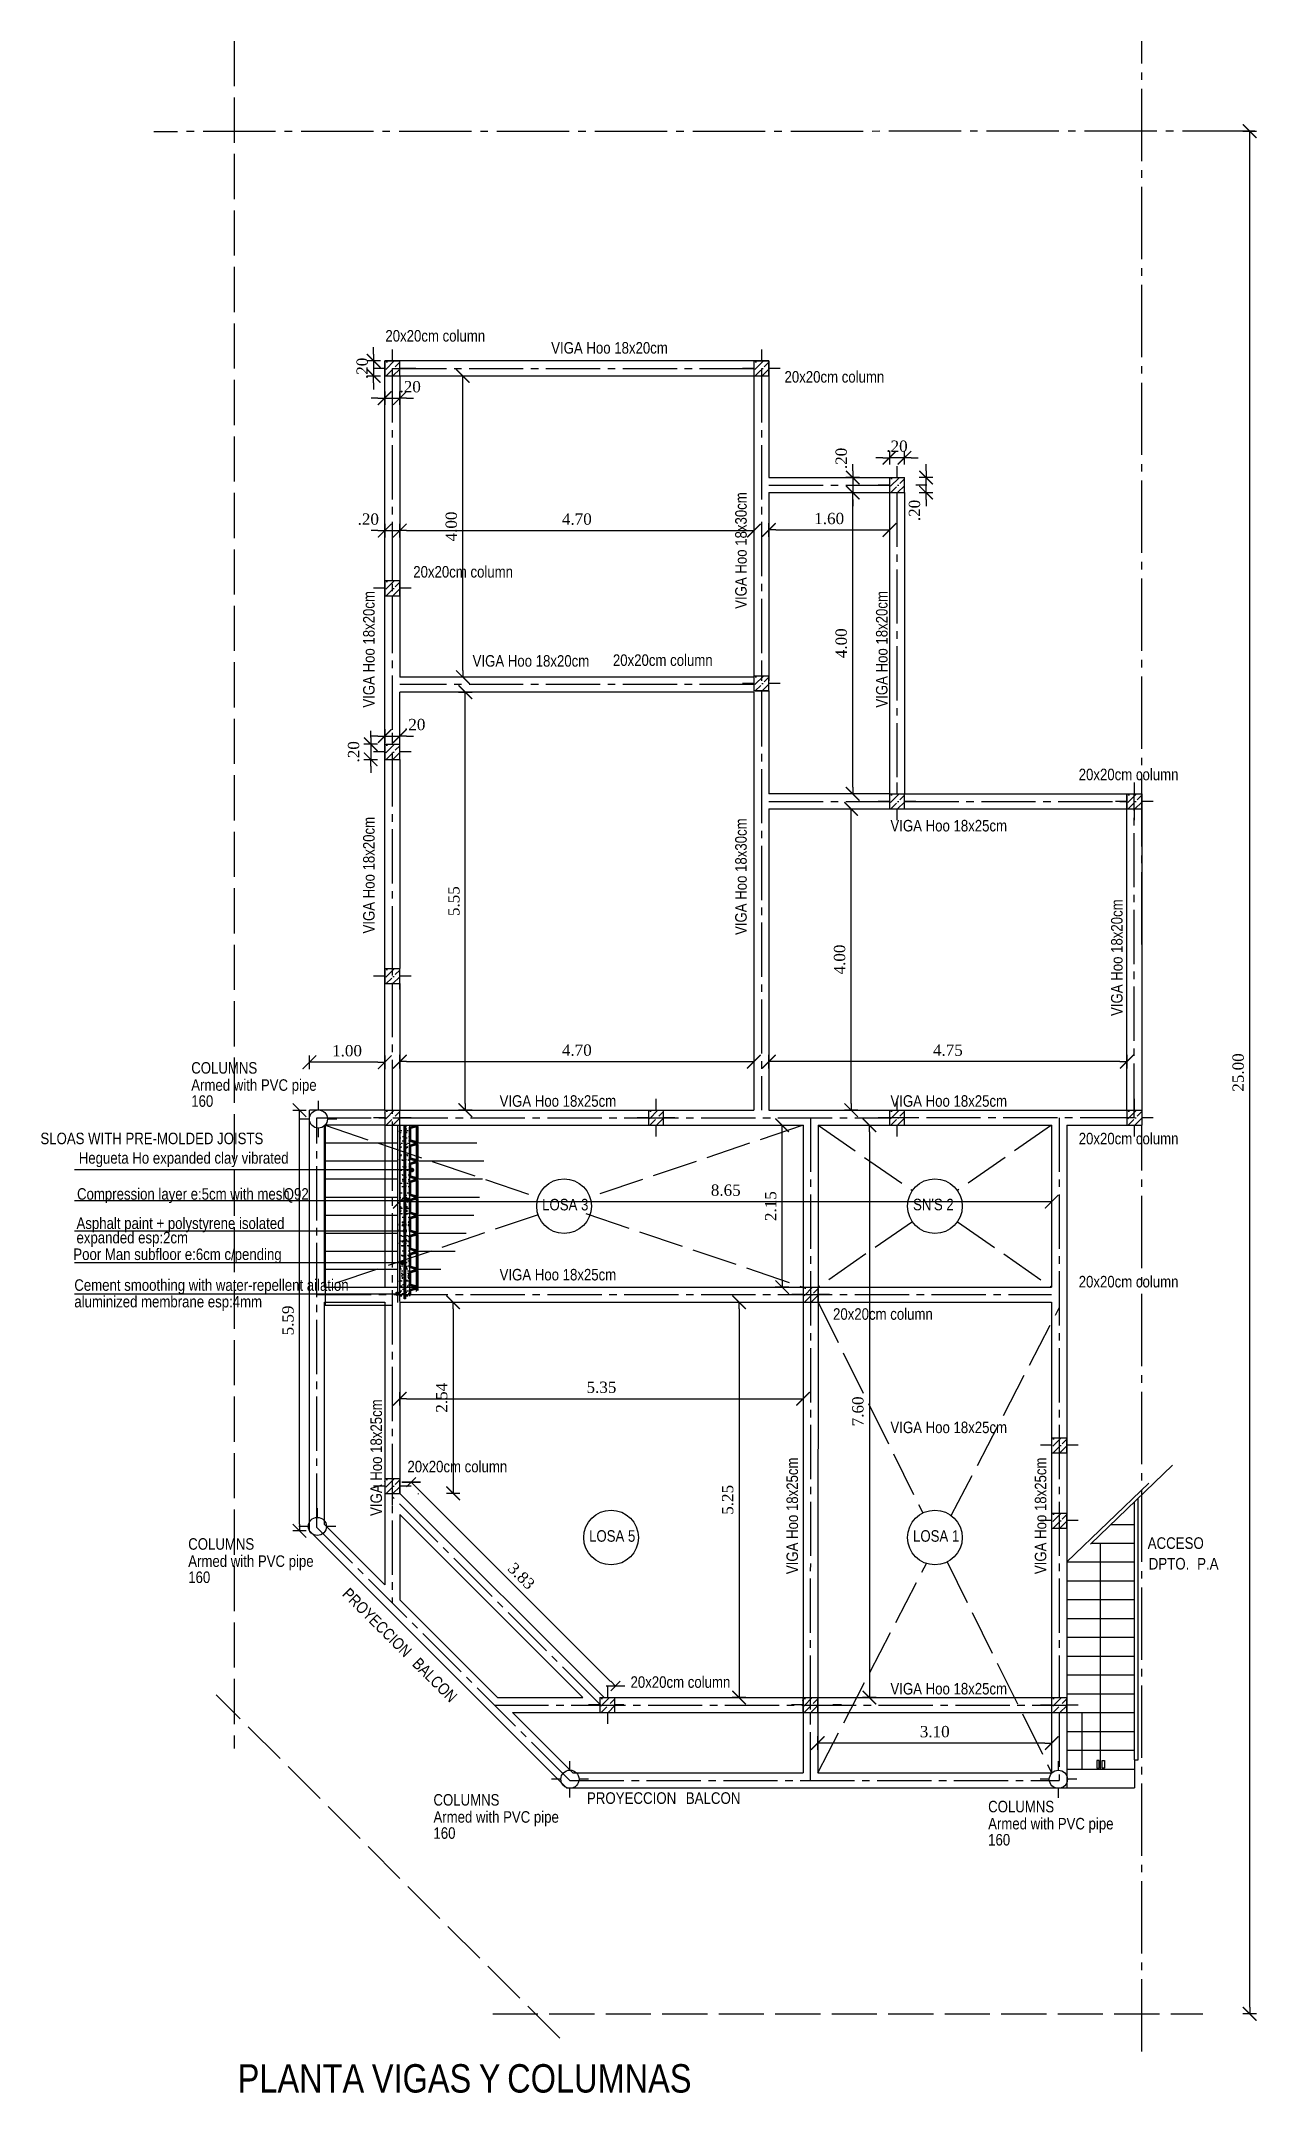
# Model space of a CAD drawing. Header units: millimetres. Extents: x 221 to 543, y -43 to 148.
# Drawn here: x 350.48 to 366.62, y 16.66 to 43.9 of the extents above; entities that cross this region are included whole.
import ezdxf
from ezdxf.enums import TextEntityAlignment as Align

# ---------------------------------------------------------------- set-up
doc = ezdxf.new("R2010")
doc.units = ezdxf.units.MM
doc.linetypes.add('ACAD_ISO02W100', pattern=[15, 12, -3])
doc.linetypes.add('ACAD_ISO04W100', pattern=[30, 24, -3, 0, -3])
for name, color, linetype in [('10-COTA-PARC-Esc-75', 4, 'Continuous'), ('10-SOLADOS', 15, 'Continuous'), ('HATCH', 8, 'Continuous'), ('VIGUETAS PREMOLDEADAS', 30, 'Continuous')]:
    doc.layers.add(name, color=color, linetype=linetype)
doc.styles.add('COTAS', font='ROMANS', dxfattribs={"width": 0.7})
doc.styles.add('gardel', font='ARIALN.TTF')
doc.styles.add('NARROW', font='ARIALN.TTF')
doc.styles.add('PROV', font='times.ttf')
doc.dimstyles.new('COTA-S-S-2-50', dxfattribs={"dimscale": 1.5, "dimtxt": 0.1, "dimasz": 0.06, "dimexe": 0, "dimexo": 0, "dimgap": 0.08, "dimtad": 1, "dimzin": 4, "dimdsep": 46, "dimtxsty": 'COTAS', "dimblk1": 'M2_COTA', "dimblk2": 'M2_COTA', "dimsah": 1, "dimcen": 0.1, "dimse1": 1, "dimse2": 1, "dimclrd": 2, "dimclre": 256, "dimclrt": 6, "dimadec": 0, "dimazin": 0, "dimtfac": 1, "dimtix": 1, "dimtmove": 2, "dimatfit": 3, "dimldrblk": 'M2_COTA', "dimfxl": 1, "dimtolj": 1, "dimtzin": 4, "dimarcsym": 0})

msp = doc.modelspace()

# ---------------------------------------------------------------- texts
at = {"color": 0, "style": 'NARROW'}
for s, height, p in [('20x20cm column', 0.15289, (355.053, 39.913)), ('VIGA Hoo 18x20cm', 0.15289, (357.254, 39.753)), ('20x20cm column', 0.15289, (360.351, 39.368)), ('20x20cm column', 0.15289, (355.423, 36.779)), ('VIGA Hoo 18x20cm', 0.15289, (356.211, 35.596)), ('20x20cm column', 0.15289, (358.073, 35.606)), ('20x20cm column', 0.15289, (364.256, 34.088)), ('VIGA Hoo 18x25cm', 0.15289, (361.757, 33.408)), ('COLUMNS', 0.1529, (352.476, 30.192)), ('Armed with PVC pipe', 0.15289, (352.476, 29.964)), ('160', 0.1529, (352.476, 29.751)), ('VIGA Hoo 18x25cm', 0.15289, (356.569, 29.752)), ('VIGA Hoo 18x25cm', 0.15289, (361.757, 29.752)), ('SLOAS WITH PRE-MOLDED JOISTS', 0.15289, (350.474, 29.255)), ('Hegueta Ho expanded clay vibrated', 0.15289, (350.983, 28.996)), ('20x20cm column', 0.15289, (364.256, 29.253)), ('Compression layer e:5cm with mesh', 0.15289, (350.96, 28.518)), ('Q92', 0.1529, (353.704, 28.518)), ('LOSA 3', 0.1529, (357.134, 28.376)), ("SN'S 2", 0.1529, (362.057, 28.377)), ('Asphalt paint + polystyrene isolated', 0.15289, (350.953, 28.129)), ('expanded esp:2cm', 0.15289, (350.953, 27.938)), ('Poor Man subfloor e:6cm c/pending', 0.15289, (350.911, 27.717)), ('VIGA Hoo 18x25cm', 0.15289, (356.569, 27.446)), ('aluminized membrane esp:4mm', 0.15289, (350.924, 27.088)), ('Cement smoothing with water-repellent ailation', 0.15289, (350.924, 27.308)), ('20x20cm column', 0.15289, (364.256, 27.353)), ('20x20cm column', 0.15289, (360.995, 26.923)), ('VIGA Hoo 18x25cm', 0.15289, (361.757, 25.418)), ('20x20cm column', 0.15289, (355.346, 24.898)), ('COLUMNS', 0.1529, (352.436, 23.87)), ('LOSA 5', 0.1529, (357.757, 23.976)), ('LOSA 1', 0.1529, (362.057, 23.976)), ('Armed with PVC pipe', 0.15289, (352.436, 23.642)), ('160', 0.1529, (352.436, 23.428)), ('20x20cm column', 0.15289, (358.307, 22.036)), ('VIGA Hoo 18x25cm', 0.15289, (361.757, 21.948)), ('COLUMNS', 0.1529, (355.691, 20.472)), ('COLUMNS', 0.1529, (363.054, 20.383)), ('Armed with PVC pipe', 0.15289, (355.691, 20.245)), ('160', 0.1529, (355.691, 20.031)), ('Armed with PVC pipe', 0.15289, (363.054, 20.156)), ('160', 0.1529, (363.054, 19.942))]:
    msp.add_text(s, height=height, dxfattribs=at).set_placement(p)
for s, p in [('VIGA Hoo 18x30cm', (359.849, 36.364)), ('VIGA Hoo 18x20cm', (354.91, 35.052)), ('VIGA Hoo 18x20cm', (361.718, 35.052)), ('VIGA Hoo 18x20cm', (354.91, 32.053)), ('VIGA Hoo 18x30cm', (359.849, 32.033)), ('VIGA Hoo 18x20cm', (364.838, 30.958)), ('VIGA Hoo 18x25cm', (355.008, 24.319)), ('VIGA Hoo 18x25cm', (360.53, 23.546)), ('VIGA Hoo 18x25cm', (363.826, 23.546))]:
    msp.add_text(s, height=0.15289, rotation=90, dxfattribs=at).set_placement(p)
at = {"layer": '10-SOLADOS', "color": 7, "ltscale": 0.1, "style": 'gardel'}
for tag, height, p in [('ACCESO', 0.154, (365.544, 23.958)), ('DPTO.', 0.154, (365.455, 23.684)), ('P.A', 0.154, (365.97, 23.684)), ('PROYECCION', 0.154, (358.321, 20.572)), ('BALCON', 0.154, (359.403, 20.572)), ('PLANTA', 0.377, (353.932, 16.85)), ('VIGAS', 0.377, (355.533, 16.85)), ('Y', 0.377, (356.437, 16.85)), ('COLUMNAS', 0.377, (357.893, 16.85))]:
    msp.add_attdef(tag, text='', height=height, dxfattribs=at).set_placement(p, align=Align.MIDDLE)
for tag, p in [('PROYECCION', (354.943, 22.904)), ('BALCON', (355.71, 22.14))]:
    msp.add_attdef(tag, text='', height=0.154, rotation=315.0783, dxfattribs=at).set_placement(p, align=Align.MIDDLE)

# ---------------------------------------------------------------- blocks, each defined once
blk = doc.blocks.new('M2_COTA')
for p, q in [((-1, 0), (0, 0)), ((0, 1), (0, -1))]:
    blk.add_line(p, q)
at = {"const_width": 0.2}
blk.add_lwpolyline([(-1, -1), (1, 1)], dxfattribs=at)
blk = doc.blocks.new('*D113')
at = {"color": 252, "lineweight": -2, "ltscale": 0.05, "transparency": 16777216}
blk.add_line((366.526, 17.797), (366.526, 42.617), dxfattribs=at)
at = {"layer": 'Defpoints', "color": 0, "ltscale": 0.05, "transparency": 16777216}
for p in [(366.526, 42.707), (366.594, 42.707), (365.902, 17.707)]:
    blk.add_point(p, dxfattribs=at)
at = {"color": 252, "lineweight": -2, "ltscale": 0.05, "transparency": 16777216, "xscale": 0.09, "yscale": 0.09, "zscale": 0.09}
for p, rotation in [((366.526, 42.707), 90), ((366.526, 17.707), 270)]:
    blk.add_blockref('M2_COTA', p, dxfattribs=dict(at, rotation=rotation))
at = {"color": 0, "ltscale": 0.05, "transparency": 16777216, "insert": (366.374, 30.207), "char_height": 0.15, "attachment_point": 5, "rotation": 90, "style": 'PROV'}
blk.add_mtext('\\A1;25.00', dxfattribs=at)
blk = doc.blocks.new('*D114')
at = {"color": 252, "lineweight": -2, "ltscale": 0.05, "transparency": 16777216}
blk.add_line((355.334, 28.492), (363.807, 28.492), dxfattribs=at)
at = {"layer": 'Defpoints', "color": 0, "ltscale": 0.05, "transparency": 16777216}
for p in [(355.244, 29.507), (363.897, 29.507), (363.897, 28.492)]:
    blk.add_point(p, dxfattribs=at)
at = {"color": 252, "lineweight": -2, "ltscale": 0.05, "transparency": 16777216, "xscale": 0.09, "yscale": 0.09, "zscale": 0.09, "rotation": 180}
blk.add_blockref('M2_COTA', (355.244, 28.492), dxfattribs=at)
at = {"color": 252, "lineweight": -2, "ltscale": 0.05, "transparency": 16777216, "xscale": 0.09, "yscale": 0.09, "zscale": 0.09}
blk.add_blockref('M2_COTA', (363.897, 28.492), dxfattribs=at)
at = {"color": 0, "ltscale": 0.05, "transparency": 16777216, "insert": (359.571, 28.643), "char_height": 0.15, "attachment_point": 5, "style": 'PROV'}
blk.add_mtext('\\A1;8.65', dxfattribs=at)
blk = doc.blocks.new('*D115')
at = {"color": 252, "lineweight": -2, "ltscale": 0.05, "transparency": 16777216}
blk.add_line((361.478, 29.417), (361.478, 21.997), dxfattribs=at)
at = {"layer": 'Defpoints', "color": 0, "ltscale": 0.05, "transparency": 16777216}
for p in [(363.897, 29.507), (361.478, 21.907), (363.897, 21.907)]:
    blk.add_point(p, dxfattribs=at)
at = {"color": 252, "lineweight": -2, "ltscale": 0.05, "transparency": 16777216, "xscale": 0.09, "yscale": 0.09, "zscale": 0.09}
for p, rotation in [((361.478, 29.507), 90), ((361.478, 21.907), 270)]:
    blk.add_blockref('M2_COTA', p, dxfattribs=dict(at, rotation=rotation))
at = {"color": 0, "ltscale": 0.05, "transparency": 16777216, "insert": (361.326, 25.707), "char_height": 0.15, "attachment_point": 5, "rotation": 90, "style": 'PROV'}
blk.add_mtext('\\A1;7.60', dxfattribs=at)
blk = doc.blocks.new('*D121')
at = {"color": 252, "lineweight": -2, "ltscale": 0.05, "transparency": 16777216}
blk.add_line((356.081, 35.547), (356.081, 39.367), dxfattribs=at)
at = {"layer": 'Defpoints', "color": 0, "ltscale": 0.05, "transparency": 16777216}
for p in [(355.244, 39.457), (356.081, 39.457), (355.244, 35.457)]:
    blk.add_point(p, dxfattribs=at)
at = {"color": 252, "lineweight": -2, "ltscale": 0.05, "transparency": 16777216, "xscale": 0.09, "yscale": 0.09, "zscale": 0.09}
for p, rotation in [((356.081, 39.457), 90), ((356.081, 35.457), 270)]:
    blk.add_blockref('M2_COTA', p, dxfattribs=dict(at, rotation=rotation))
at = {"color": 0, "ltscale": 0.05, "transparency": 16777216, "insert": (355.929, 37.457), "char_height": 0.15, "attachment_point": 5, "rotation": 90, "style": 'PROV'}
blk.add_mtext('\\A1;4.00', dxfattribs=at)
blk = doc.blocks.new('*D122')
at = {"color": 252, "lineweight": -2, "ltscale": 0.05, "transparency": 16777216}
blk.add_line((356.114, 29.797), (356.114, 35.167), dxfattribs=at)
at = {"layer": 'Defpoints', "color": 0, "ltscale": 0.05, "transparency": 16777216}
for p in [(355.244, 35.257), (356.114, 35.257), (355.244, 29.707)]:
    blk.add_point(p, dxfattribs=at)
at = {"color": 252, "lineweight": -2, "ltscale": 0.05, "transparency": 16777216, "xscale": 0.09, "yscale": 0.09, "zscale": 0.09}
for p, rotation in [((356.114, 35.257), 90), ((356.114, 29.707), 270)]:
    blk.add_blockref('M2_COTA', p, dxfattribs=dict(at, rotation=rotation))
at = {"color": 0, "ltscale": 0.05, "transparency": 16777216, "insert": (355.963, 32.482), "char_height": 0.15, "attachment_point": 5, "rotation": 90, "style": 'PROV'}
blk.add_mtext('\\A1;5.55', dxfattribs=at)
blk = doc.blocks.new('*D123')
at = {"color": 252, "lineweight": -2, "ltscale": 0.05, "transparency": 16777216}
for p, q in [((354.858, 34.655), (354.858, 34.745)), ((354.858, 34.565), (354.858, 34.365)), ((354.858, 34.275), (354.858, 34.185))]:
    blk.add_line(p, q, dxfattribs=at)
at = {"layer": 'Defpoints', "color": 0, "ltscale": 0.05, "transparency": 16777216}
for p in [(354.858, 34.365), (355.044, 34.565), (355.044, 34.365)]:
    blk.add_point(p, dxfattribs=at)
at = {"color": 252, "lineweight": -2, "ltscale": 0.05, "transparency": 16777216, "xscale": 0.09, "yscale": 0.09, "zscale": 0.09}
for p, rotation in [((354.858, 34.565), 270), ((354.858, 34.365), 90)]:
    blk.add_blockref('M2_COTA', p, dxfattribs=dict(at, rotation=rotation))
at = {"color": 0, "ltscale": 0.05, "transparency": 16777216, "insert": (354.632, 34.465), "char_height": 0.15, "attachment_point": 5, "rotation": 90, "style": 'PROV'}
blk.add_mtext('\\A1;.20', dxfattribs=at)
blk = doc.blocks.new('*D124')
at = {"color": 252, "lineweight": -2, "ltscale": 0.05, "transparency": 16777216}
for p, q in [((354.954, 34.674), (354.864, 34.674)), ((355.044, 34.674), (355.244, 34.674)), ((355.334, 34.674), (355.424, 34.674))]:
    blk.add_line(p, q, dxfattribs=at)
at = {"layer": 'Defpoints', "color": 0, "ltscale": 0.05, "transparency": 16777216}
for p in [(355.244, 34.674), (355.044, 34.565), (355.244, 34.565)]:
    blk.add_point(p, dxfattribs=at)
at = {"color": 252, "lineweight": -2, "ltscale": 0.05, "transparency": 16777216, "xscale": 0.09, "yscale": 0.09, "zscale": 0.09}
blk.add_blockref('M2_COTA', (355.044, 34.674), dxfattribs=at)
at = {"color": 252, "lineweight": -2, "ltscale": 0.05, "transparency": 16777216, "xscale": 0.09, "yscale": 0.09, "zscale": 0.09, "rotation": 180}
blk.add_blockref('M2_COTA', (355.244, 34.674), dxfattribs=at)
at = {"color": 0, "ltscale": 0.05, "transparency": 16777216, "insert": (355.442, 34.826), "char_height": 0.15, "attachment_point": 5, "style": 'PROV'}
blk.add_mtext('\\A1;.20', dxfattribs=at)
blk = doc.blocks.new('*D125')
at = {"color": 252, "lineweight": -2, "ltscale": 0.05, "transparency": 16777216}
blk.add_line((355.334, 30.351), (359.854, 30.351), dxfattribs=at)
at = {"layer": 'Defpoints', "color": 0, "ltscale": 0.05, "transparency": 16777216}
for p in [(359.944, 30.351), (355.244, 29.707), (359.944, 29.707)]:
    blk.add_point(p, dxfattribs=at)
at = {"color": 252, "lineweight": -2, "ltscale": 0.05, "transparency": 16777216, "xscale": 0.09, "yscale": 0.09, "zscale": 0.09, "rotation": 180}
blk.add_blockref('M2_COTA', (355.244, 30.351), dxfattribs=at)
at = {"color": 252, "lineweight": -2, "ltscale": 0.05, "transparency": 16777216, "xscale": 0.09, "yscale": 0.09, "zscale": 0.09}
blk.add_blockref('M2_COTA', (359.944, 30.351), dxfattribs=at)
at = {"color": 0, "ltscale": 0.05, "transparency": 16777216, "insert": (357.594, 30.502), "char_height": 0.15, "attachment_point": 5, "style": 'PROV'}
blk.add_mtext('\\A1;4.70', dxfattribs=at)
blk = doc.blocks.new('*D126')
at = {"color": 252, "lineweight": -2, "ltscale": 0.05, "transparency": 16777216}
blk.add_line((364.804, 30.351), (360.234, 30.351), dxfattribs=at)
at = {"layer": 'Defpoints', "color": 0, "ltscale": 0.05, "transparency": 16777216}
for p in [(360.144, 30.351), (360.144, 29.707), (364.894, 29.707)]:
    blk.add_point(p, dxfattribs=at)
at = {"color": 252, "lineweight": -2, "ltscale": 0.05, "transparency": 16777216, "xscale": 0.09, "yscale": 0.09, "zscale": 0.09, "rotation": 180}
blk.add_blockref('M2_COTA', (360.144, 30.351), dxfattribs=at)
at = {"color": 252, "lineweight": -2, "ltscale": 0.05, "transparency": 16777216, "xscale": 0.09, "yscale": 0.09, "zscale": 0.09}
blk.add_blockref('M2_COTA', (364.894, 30.351), dxfattribs=at)
at = {"color": 0, "ltscale": 0.05, "transparency": 16777216, "insert": (362.519, 30.502), "char_height": 0.15, "attachment_point": 5, "style": 'PROV'}
blk.add_mtext('\\A1;4.75', dxfattribs=at)
blk = doc.blocks.new('*D127')
at = {"color": 252, "lineweight": -2, "ltscale": 0.05, "transparency": 16777216}
blk.add_line((361.256, 33.997), (361.256, 37.817), dxfattribs=at)
at = {"layer": 'Defpoints', "color": 0, "ltscale": 0.05, "transparency": 16777216}
for p in [(361.256, 37.907), (361.744, 37.907), (361.744, 33.907)]:
    blk.add_point(p, dxfattribs=at)
at = {"color": 252, "lineweight": -2, "ltscale": 0.05, "transparency": 16777216, "xscale": 0.09, "yscale": 0.09, "zscale": 0.09}
for p, rotation in [((361.256, 37.907), 90), ((361.256, 33.907), 270)]:
    blk.add_blockref('M2_COTA', p, dxfattribs=dict(at, rotation=rotation))
at = {"color": 0, "ltscale": 0.05, "transparency": 16777216, "insert": (361.105, 35.907), "char_height": 0.15, "attachment_point": 5, "rotation": 90, "style": 'PROV'}
blk.add_mtext('\\A1;4.00', dxfattribs=at)
blk = doc.blocks.new('*D128')
at = {"color": 252, "lineweight": -2, "ltscale": 0.05, "transparency": 16777216}
blk.add_line((360.234, 37.411), (361.654, 37.411), dxfattribs=at)
at = {"layer": 'Defpoints', "color": 0, "ltscale": 0.05, "transparency": 16777216}
for p in [(360.144, 37.907), (361.744, 37.907), (361.744, 37.411)]:
    blk.add_point(p, dxfattribs=at)
at = {"color": 252, "lineweight": -2, "ltscale": 0.05, "transparency": 16777216, "xscale": 0.09, "yscale": 0.09, "zscale": 0.09, "rotation": 180}
blk.add_blockref('M2_COTA', (360.144, 37.411), dxfattribs=at)
at = {"color": 252, "lineweight": -2, "ltscale": 0.05, "transparency": 16777216, "xscale": 0.09, "yscale": 0.09, "zscale": 0.09}
blk.add_blockref('M2_COTA', (361.744, 37.411), dxfattribs=at)
at = {"color": 0, "ltscale": 0.05, "transparency": 16777216, "insert": (360.944, 37.562), "char_height": 0.15, "attachment_point": 5, "style": 'PROV'}
blk.add_mtext('\\A1;1.60', dxfattribs=at)
blk = doc.blocks.new('*D129')
at = {"color": 252, "lineweight": -2, "ltscale": 0.05, "transparency": 16777216}
blk.add_line((361.235, 29.797), (361.235, 33.617), dxfattribs=at)
at = {"layer": 'Defpoints', "color": 0, "ltscale": 0.05, "transparency": 16777216}
for p in [(360.144, 33.707), (361.235, 33.707), (360.144, 29.707)]:
    blk.add_point(p, dxfattribs=at)
at = {"color": 252, "lineweight": -2, "ltscale": 0.05, "transparency": 16777216, "xscale": 0.09, "yscale": 0.09, "zscale": 0.09}
for p, rotation in [((361.235, 33.707), 90), ((361.235, 29.707), 270)]:
    blk.add_blockref('M2_COTA', p, dxfattribs=dict(at, rotation=rotation))
at = {"color": 0, "ltscale": 0.05, "transparency": 16777216, "insert": (361.083, 31.707), "char_height": 0.15, "attachment_point": 5, "rotation": 90, "style": 'PROV'}
blk.add_mtext('\\A1;4.00', dxfattribs=at)
blk = doc.blocks.new('*D130')
at = {"color": 252, "lineweight": -2, "ltscale": 0.05, "transparency": 16777216}
for p, q in [((361.256, 38.197), (361.256, 38.287)), ((361.256, 38.107), (361.256, 37.907)), ((361.256, 37.817), (361.256, 37.727))]:
    blk.add_line(p, q, dxfattribs=at)
at = {"layer": 'Defpoints', "color": 0, "ltscale": 0.05, "transparency": 16777216}
for p in [(361.256, 37.907), (361.744, 38.107), (361.744, 37.907)]:
    blk.add_point(p, dxfattribs=at)
at = {"color": 252, "lineweight": -2, "ltscale": 0.05, "transparency": 16777216, "xscale": 0.09, "yscale": 0.09, "zscale": 0.09}
for p, rotation in [((361.256, 38.107), 270), ((361.256, 37.907), 90)]:
    blk.add_blockref('M2_COTA', p, dxfattribs=dict(at, rotation=rotation))
at = {"color": 0, "ltscale": 0.05, "transparency": 16777216, "insert": (361.105, 38.361), "char_height": 0.15, "attachment_point": 5, "rotation": 90, "style": 'PROV'}
blk.add_mtext('\\A1;.20', dxfattribs=at)
blk = doc.blocks.new('*D131')
at = {"color": 252, "lineweight": -2, "ltscale": 0.05, "transparency": 16777216}
for p, q in [((362.229, 38.197), (362.229, 38.287)), ((362.229, 37.907), (362.229, 38.107)), ((362.229, 37.817), (362.229, 37.727))]:
    blk.add_line(p, q, dxfattribs=at)
at = {"layer": 'Defpoints', "color": 0, "ltscale": 0.05, "transparency": 16777216}
for p in [(362.091, 38.107), (362.091, 37.907), (362.229, 38.107)]:
    blk.add_point(p, dxfattribs=at)
at = {"color": 252, "lineweight": -2, "ltscale": 0.05, "transparency": 16777216, "xscale": 0.09, "yscale": 0.09, "zscale": 0.09}
for p, rotation in [((362.229, 38.107), 270), ((362.229, 37.907), 90)]:
    blk.add_blockref('M2_COTA', p, dxfattribs=dict(at, rotation=rotation))
at = {"color": 0, "ltscale": 0.05, "transparency": 16777216, "insert": (362.077, 37.67), "char_height": 0.15, "attachment_point": 5, "rotation": 90, "style": 'PROV'}
blk.add_mtext('\\A1;.20', dxfattribs=at)
blk = doc.blocks.new('*D132')
at = {"color": 252, "lineweight": -2, "ltscale": 0.05, "transparency": 16777216}
for p, q in [((361.654, 38.37), (361.564, 38.37)), ((361.944, 38.37), (361.744, 38.37)), ((362.034, 38.37), (362.124, 38.37))]:
    blk.add_line(p, q, dxfattribs=at)
at = {"layer": 'Defpoints', "color": 0, "ltscale": 0.05, "transparency": 16777216}
for p in [(361.744, 38.37), (361.744, 38.107), (361.944, 38.107)]:
    blk.add_point(p, dxfattribs=at)
at = {"color": 252, "lineweight": -2, "ltscale": 0.05, "transparency": 16777216, "xscale": 0.09, "yscale": 0.09, "zscale": 0.09}
blk.add_blockref('M2_COTA', (361.744, 38.37), dxfattribs=at)
at = {"color": 252, "lineweight": -2, "ltscale": 0.05, "transparency": 16777216, "xscale": 0.09, "yscale": 0.09, "zscale": 0.09, "rotation": 180}
blk.add_blockref('M2_COTA', (361.944, 38.37), dxfattribs=at)
at = {"color": 0, "ltscale": 0.05, "transparency": 16777216, "insert": (361.844, 38.522), "char_height": 0.15, "attachment_point": 5, "style": 'PROV'}
blk.add_mtext('\\A1;.20', dxfattribs=at)
blk = doc.blocks.new('*D133')
at = {"color": 252, "lineweight": -2, "ltscale": 0.05, "transparency": 16777216}
blk.add_line((355.334, 37.403), (359.854, 37.403), dxfattribs=at)
at = {"layer": 'Defpoints', "color": 0, "ltscale": 0.05, "transparency": 16777216}
for p in [(355.244, 39.457), (359.944, 39.457), (359.944, 37.403)]:
    blk.add_point(p, dxfattribs=at)
at = {"color": 252, "lineweight": -2, "ltscale": 0.05, "transparency": 16777216, "xscale": 0.09, "yscale": 0.09, "zscale": 0.09, "rotation": 180}
blk.add_blockref('M2_COTA', (355.244, 37.403), dxfattribs=at)
at = {"color": 252, "lineweight": -2, "ltscale": 0.05, "transparency": 16777216, "xscale": 0.09, "yscale": 0.09, "zscale": 0.09}
blk.add_blockref('M2_COTA', (359.944, 37.403), dxfattribs=at)
at = {"color": 0, "ltscale": 0.05, "transparency": 16777216, "insert": (357.594, 37.554), "char_height": 0.15, "attachment_point": 5, "style": 'PROV'}
blk.add_mtext('\\A1;4.70', dxfattribs=at)
blk = doc.blocks.new('*D134')
at = {"color": 252, "lineweight": -2, "ltscale": 0.05, "transparency": 16777216}
blk.add_line((354.954, 30.343), (354.134, 30.343), dxfattribs=at)
at = {"layer": 'Defpoints', "color": 0, "ltscale": 0.05, "transparency": 16777216}
for p in [(354.044, 30.343), (355.044, 30.05), (354.044, 29.551)]:
    blk.add_point(p, dxfattribs=at)
at = {"color": 252, "lineweight": -2, "ltscale": 0.05, "transparency": 16777216, "xscale": 0.09, "yscale": 0.09, "zscale": 0.09, "rotation": 180}
blk.add_blockref('M2_COTA', (354.044, 30.343), dxfattribs=at)
at = {"color": 252, "lineweight": -2, "ltscale": 0.05, "transparency": 16777216, "xscale": 0.09, "yscale": 0.09, "zscale": 0.09}
blk.add_blockref('M2_COTA', (355.044, 30.343), dxfattribs=at)
at = {"color": 0, "ltscale": 0.05, "transparency": 16777216, "insert": (354.544, 30.495), "char_height": 0.15, "attachment_point": 5, "style": 'PROV'}
blk.add_mtext('\\A1;1.00', dxfattribs=at)
blk = doc.blocks.new('*D135')
at = {"color": 252, "lineweight": -2, "ltscale": 0.05, "transparency": 16777216}
blk.add_line((353.913, 24.211), (353.913, 29.617), dxfattribs=at)
at = {"layer": 'Defpoints', "color": 0, "ltscale": 0.05, "transparency": 16777216}
for p in [(353.913, 29.707), (354.044, 29.707), (354.044, 24.121)]:
    blk.add_point(p, dxfattribs=at)
at = {"color": 252, "lineweight": -2, "ltscale": 0.05, "transparency": 16777216, "xscale": 0.09, "yscale": 0.09, "zscale": 0.09}
for p, rotation in [((353.913, 29.707), 90), ((353.913, 24.121), 270)]:
    blk.add_blockref('M2_COTA', p, dxfattribs=dict(at, rotation=rotation))
at = {"color": 0, "ltscale": 0.05, "transparency": 16777216, "insert": (353.761, 26.914), "char_height": 0.15, "attachment_point": 5, "rotation": 90, "style": 'PROV'}
blk.add_mtext('\\A1;5.59', dxfattribs=at)
blk = doc.blocks.new('*D136')
at = {"color": 252, "lineweight": -2, "ltscale": 0.05, "transparency": 16777216}
blk.add_line((355.952, 27.067), (355.952, 24.708), dxfattribs=at)
at = {"layer": 'Defpoints', "color": 0, "ltscale": 0.05, "transparency": 16777216}
for p in [(355.244, 27.157), (355.244, 24.618), (355.952, 24.618)]:
    blk.add_point(p, dxfattribs=at)
at = {"color": 252, "lineweight": -2, "ltscale": 0.05, "transparency": 16777216, "xscale": 0.09, "yscale": 0.09, "zscale": 0.09}
for p, rotation in [((355.952, 27.157), 90), ((355.952, 24.618), 270)]:
    blk.add_blockref('M2_COTA', p, dxfattribs=dict(at, rotation=rotation))
at = {"color": 0, "ltscale": 0.05, "transparency": 16777216, "insert": (355.801, 25.888), "char_height": 0.15, "attachment_point": 5, "rotation": 90, "style": 'PROV'}
blk.add_mtext('\\A1;2.54', dxfattribs=at)
blk = doc.blocks.new('*D137')
at = {"color": 252, "lineweight": -2, "ltscale": 0.05, "transparency": 16777216}
blk.add_line((359.748, 27.067), (359.748, 21.997), dxfattribs=at)
at = {"layer": 'Defpoints', "color": 0, "ltscale": 0.05, "transparency": 16777216}
for p in [(360.597, 27.157), (359.748, 21.907), (360.592, 21.907)]:
    blk.add_point(p, dxfattribs=at)
at = {"color": 252, "lineweight": -2, "ltscale": 0.05, "transparency": 16777216, "xscale": 0.09, "yscale": 0.09, "zscale": 0.09}
for p, rotation in [((359.748, 27.157), 90), ((359.748, 21.907), 270)]:
    blk.add_blockref('M2_COTA', p, dxfattribs=dict(at, rotation=rotation))
at = {"color": 0, "ltscale": 0.05, "transparency": 16777216, "insert": (359.597, 24.532), "char_height": 0.15, "attachment_point": 5, "rotation": 90, "style": 'PROV'}
blk.add_mtext('\\A1;5.25', dxfattribs=at)
blk = doc.blocks.new('*D138')
at = {"color": 252, "lineweight": -2, "ltscale": 0.05, "transparency": 16777216}
blk.add_line((355.334, 25.874), (360.507, 25.874), dxfattribs=at)
at = {"layer": 'Defpoints', "color": 0, "ltscale": 0.05, "transparency": 16777216}
for p in [(355.244, 27.157), (360.597, 27.157), (360.597, 25.874)]:
    blk.add_point(p, dxfattribs=at)
at = {"color": 252, "lineweight": -2, "ltscale": 0.05, "transparency": 16777216, "xscale": 0.09, "yscale": 0.09, "zscale": 0.09, "rotation": 180}
blk.add_blockref('M2_COTA', (355.244, 25.874), dxfattribs=at)
at = {"color": 252, "lineweight": -2, "ltscale": 0.05, "transparency": 16777216, "xscale": 0.09, "yscale": 0.09, "zscale": 0.09}
blk.add_blockref('M2_COTA', (360.597, 25.874), dxfattribs=at)
at = {"color": 0, "ltscale": 0.05, "transparency": 16777216, "insert": (357.921, 26.026), "char_height": 0.15, "attachment_point": 5, "style": 'PROV'}
blk.add_mtext('\\A1;5.35', dxfattribs=at)
blk = doc.blocks.new('*D139')
at = {"color": 252, "lineweight": -2, "ltscale": 0.05, "transparency": 16777216}
blk.add_line((355.459, 24.703), (358.043, 22.122), dxfattribs=at)
at = {"layer": 'Defpoints', "color": 0, "ltscale": 0.05, "transparency": 16777216}
for p in [(355.244, 24.615), (357.955, 21.907), (358.107, 22.059)]:
    blk.add_point(p, dxfattribs=at)
at = {"color": 252, "lineweight": -2, "ltscale": 0.05, "transparency": 16777216, "xscale": 0.09, "yscale": 0.09, "zscale": 0.09}
for p, rotation in [((355.395, 24.767), 135.0361519399707), ((358.107, 22.059), 315.0361519399707)]:
    blk.add_blockref('M2_COTA', p, dxfattribs=dict(at, rotation=rotation))
at = {"color": 0, "ltscale": 0.05, "transparency": 16777216, "insert": (356.858, 23.52), "char_height": 0.15, "attachment_point": 5, "rotation": 315.0362, "style": 'PROV'}
blk.add_mtext('\\A1;3.83', dxfattribs=at)
blk = doc.blocks.new('*D140')
at = {"color": 252, "lineweight": -2, "ltscale": 0.05, "transparency": 16777216}
blk.add_line((363.807, 21.302), (360.882, 21.302), dxfattribs=at)
at = {"layer": 'Defpoints', "color": 0, "ltscale": 0.05, "transparency": 16777216}
for p in [(360.792, 21.707), (363.897, 21.707), (360.792, 21.302)]:
    blk.add_point(p, dxfattribs=at)
at = {"color": 252, "lineweight": -2, "ltscale": 0.05, "transparency": 16777216, "xscale": 0.09, "yscale": 0.09, "zscale": 0.09, "rotation": 180}
blk.add_blockref('M2_COTA', (360.792, 21.302), dxfattribs=at)
at = {"color": 252, "lineweight": -2, "ltscale": 0.05, "transparency": 16777216, "xscale": 0.09, "yscale": 0.09, "zscale": 0.09}
blk.add_blockref('M2_COTA', (363.897, 21.302), dxfattribs=at)
at = {"color": 0, "ltscale": 0.05, "transparency": 16777216, "insert": (362.345, 21.453), "char_height": 0.15, "attachment_point": 5, "style": 'PROV'}
blk.add_mtext('\\A1;3.10', dxfattribs=at)
blk = doc.blocks.new('*D145')
at = {"color": 252, "lineweight": -2, "ltscale": 0.05, "transparency": 16777216}
for p, q in [((354.954, 37.403), (354.864, 37.403)), ((355.044, 37.403), (355.244, 37.403)), ((355.334, 37.403), (355.424, 37.403))]:
    blk.add_line(p, q, dxfattribs=at)
at = {"layer": 'Defpoints', "color": 0, "ltscale": 0.05, "transparency": 16777216}
for p in [(355.044, 39.457), (355.244, 39.457), (355.244, 37.403)]:
    blk.add_point(p, dxfattribs=at)
at = {"color": 252, "lineweight": -2, "ltscale": 0.05, "transparency": 16777216, "xscale": 0.09, "yscale": 0.09, "zscale": 0.09}
blk.add_blockref('M2_COTA', (355.044, 37.403), dxfattribs=at)
at = {"color": 252, "lineweight": -2, "ltscale": 0.05, "transparency": 16777216, "xscale": 0.09, "yscale": 0.09, "zscale": 0.09, "rotation": 180}
blk.add_blockref('M2_COTA', (355.244, 37.403), dxfattribs=at)
at = {"color": 0, "ltscale": 0.05, "transparency": 16777216, "insert": (354.826, 37.554), "char_height": 0.15, "attachment_point": 5, "style": 'PROV'}
blk.add_mtext('\\A1;.20', dxfattribs=at)
blk = doc.blocks.new('*D146')
at = {"color": 252, "lineweight": -2, "ltscale": 0.05, "transparency": 16777216}
for p, q in [((354.897, 39.747), (354.897, 39.837)), ((354.897, 39.657), (354.897, 39.457)), ((354.897, 39.367), (354.897, 39.277))]:
    blk.add_line(p, q, dxfattribs=at)
at = {"layer": 'Defpoints', "color": 0, "ltscale": 0.05, "transparency": 16777216}
for p in [(355.044, 39.657), (354.897, 39.457), (355.044, 39.457)]:
    blk.add_point(p, dxfattribs=at)
at = {"color": 252, "lineweight": -2, "ltscale": 0.05, "transparency": 16777216, "xscale": 0.09, "yscale": 0.09, "zscale": 0.09}
for p, rotation in [((354.897, 39.657), 270), ((354.897, 39.457), 90)]:
    blk.add_blockref('M2_COTA', p, dxfattribs=dict(at, rotation=rotation))
at = {"color": 0, "ltscale": 0.05, "transparency": 16777216, "insert": (354.746, 39.557), "char_height": 0.15, "attachment_point": 5, "rotation": 90, "style": 'PROV'}
blk.add_mtext('\\A1;.20', dxfattribs=at)
blk = doc.blocks.new('*D147')
at = {"color": 252, "lineweight": -2, "ltscale": 0.05, "transparency": 16777216}
for p, q in [((354.954, 39.161), (354.864, 39.161)), ((355.044, 39.161), (355.244, 39.161)), ((355.334, 39.161), (355.424, 39.161))]:
    blk.add_line(p, q, dxfattribs=at)
at = {"layer": 'Defpoints', "color": 0, "ltscale": 0.05, "transparency": 16777216}
for p in [(355.044, 39.295), (355.244, 39.295), (355.244, 39.161)]:
    blk.add_point(p, dxfattribs=at)
at = {"color": 252, "lineweight": -2, "ltscale": 0.05, "transparency": 16777216, "xscale": 0.09, "yscale": 0.09, "zscale": 0.09}
blk.add_blockref('M2_COTA', (355.044, 39.161), dxfattribs=at)
at = {"color": 252, "lineweight": -2, "ltscale": 0.05, "transparency": 16777216, "xscale": 0.09, "yscale": 0.09, "zscale": 0.09, "rotation": 180}
blk.add_blockref('M2_COTA', (355.244, 39.161), dxfattribs=at)
at = {"color": 0, "ltscale": 0.05, "transparency": 16777216, "insert": (355.382, 39.312), "char_height": 0.15, "attachment_point": 5, "style": 'PROV'}
blk.add_mtext('\\A1;.20', dxfattribs=at)
blk = doc.blocks.new('*D148')
at = {"color": 252, "lineweight": -2, "ltscale": 0.05, "transparency": 16777216}
blk.add_line((360.319, 27.447), (360.319, 29.417), dxfattribs=at)
at = {"layer": 'Defpoints', "color": 0, "ltscale": 0.05, "transparency": 16777216}
for p in [(360.319, 29.507), (360.597, 29.507), (360.597, 27.357)]:
    blk.add_point(p, dxfattribs=at)
at = {"color": 252, "lineweight": -2, "ltscale": 0.05, "transparency": 16777216, "xscale": 0.09, "yscale": 0.09, "zscale": 0.09}
for p, rotation in [((360.319, 29.507), 90), ((360.319, 27.357), 270)]:
    blk.add_blockref('M2_COTA', p, dxfattribs=dict(at, rotation=rotation))
at = {"color": 0, "ltscale": 0.05, "transparency": 16777216, "insert": (360.168, 28.432), "char_height": 0.15, "attachment_point": 5, "rotation": 90, "style": 'PROV'}
blk.add_mtext('\\A1;2.15', dxfattribs=at)

# ---------------------------------------------------------------- dimensions: what is measured, and where the dimension line sits
at = {"ltscale": 0.05}
for base, p1, p2, picture, middle in [((366.526, 42.707), (365.902, 17.707), (366.594, 42.707), '*D113', (366.374, 30.207)), ((354.897, 39.457), (355.044, 39.657), (355.044, 39.457), '*D146', (354.746, 39.557)), ((356.081, 39.457), (355.244, 35.457), (355.244, 39.457), '*D121', (355.929, 37.457)), ((361.256, 37.907), (361.744, 33.907), (361.744, 37.907), '*D127', (361.105, 35.907)), ((356.114, 35.257), (355.244, 29.707), (355.244, 35.257), '*D122', (355.963, 32.482)), ((361.235, 33.707), (360.144, 29.707), (360.144, 33.707), '*D129', (361.083, 31.707)), ((353.913, 29.707), (354.044, 24.121), (354.044, 29.707), '*D135', (353.761, 26.914)), ((360.319, 29.507), (360.597, 27.357), (360.597, 29.507), '*D148', (360.168, 28.432)), ((361.478, 21.907), (363.897, 29.507), (363.897, 21.907), '*D115', (361.326, 25.707)), ((355.952, 24.618), (355.244, 27.157), (355.244, 24.618), '*D136', (355.801, 25.888)), ((359.748, 21.907), (360.597, 27.157), (360.592, 21.907), '*D137', (359.597, 24.532))]:
    dim = msp.add_linear_dim(base=base, p1=p1, p2=p2, angle=90, dimstyle='COTA-S-S-2-50', override={"dimgap": 0.05, "dimpost": '<>', "dimtxsty": 'PROV', "dimclrd": 252, "dimclrt": 0}, dxfattribs=at)
    dim.commit()
    dim.dimension.update_dxf_attribs({"geometry": picture, "text_midpoint": middle})
for base, p1, p2, picture, middle in [((355.244, 37.403), (355.044, 39.457), (355.244, 39.457), '*D145', (354.826, 37.554)), ((355.244, 39.161), (355.044, 39.295), (355.244, 39.295), '*D147', (355.382, 39.312)), ((355.244, 34.674), (355.044, 34.565), (355.244, 34.565), '*D124', (355.442, 34.826))]:
    dim = msp.add_linear_dim(base=base, p1=p1, p2=p2, dimstyle='COTA-S-S-2-50', override={"dimgap": 0.05, "dimpost": '<>', "dimtxsty": 'PROV', "dimclrd": 252, "dimclrt": 0}, dxfattribs=at)
    dim.commit()
    dim.dimension.update_dxf_attribs({"geometry": picture, "text_midpoint": middle, "dimtype": 160})
for base, p1, p2, picture, middle in [((359.944, 37.403), (355.244, 39.457), (359.944, 39.457), '*D133', (357.594, 37.554)), ((361.744, 38.37), (361.944, 38.107), (361.744, 38.107), '*D132', (361.844, 38.522)), ((361.744, 37.411), (360.144, 37.907), (361.744, 37.907), '*D128', (360.944, 37.562)), ((354.044, 30.343), (355.044, 30.05), (354.044, 29.551), '*D134', (354.544, 30.495)), ((359.944, 30.351), (355.244, 29.707), (359.944, 29.707), '*D125', (357.594, 30.502)), ((360.144, 30.351), (364.894, 29.707), (360.144, 29.707), '*D126', (362.519, 30.502)), ((363.897, 28.492), (355.244, 29.507), (363.897, 29.507), '*D114', (359.571, 28.643)), ((360.597, 25.874), (355.244, 27.157), (360.597, 27.157), '*D138', (357.921, 26.026)), ((360.79237, 21.30174), (363.89735, 21.70713), (360.79237, 21.70713), '*D140', (362.34486, 21.45325))]:
    dim = msp.add_linear_dim(base=base, p1=p1, p2=p2, dimstyle='COTA-S-S-2-50', override={"dimgap": 0.05, "dimpost": '<>', "dimtxsty": 'PROV', "dimclrd": 252, "dimclrt": 0}, dxfattribs=at)
    dim.commit()
    dim.dimension.update_dxf_attribs({"geometry": picture, "text_midpoint": middle})
for base, p1, p2, picture, middle in [((361.256, 37.907), (361.744, 38.107), (361.744, 37.907), '*D130', (361.105, 38.361)), ((362.229, 38.107), (362.091, 37.907), (362.091, 38.107), '*D131', (362.077, 37.67)), ((354.858, 34.365), (355.044, 34.565), (355.044, 34.365), '*D123', (354.632, 34.465))]:
    dim = msp.add_linear_dim(base=base, p1=p1, p2=p2, angle=90, dimstyle='COTA-S-S-2-50', override={"dimgap": 0.05, "dimpost": '<>', "dimtxsty": 'PROV', "dimclrd": 252, "dimclrt": 0}, dxfattribs=at)
    dim.commit()
    dim.dimension.update_dxf_attribs({"geometry": picture, "text_midpoint": middle, "dimtype": 160})
dim = msp.add_aligned_dim(p1=(355.244, 24.615), p2=(357.955, 21.907), distance=0.214, dimstyle='COTA-S-S-2-50', override={"dimgap": 0.05, "dimpost": '<>', "dimtxsty": 'PROV', "dimclrd": 252, "dimclrt": 0}, dxfattribs=at)
dim.commit()
dim.dimension.update_dxf_attribs({"geometry": '*D139', "text_midpoint": (356.858, 23.52)})

# ---------------------------------------------------------------- hatches: boundary and pattern name
h = msp.add_hatch()
h.set_pattern_fill('ANSI36', color=252, scale=0.02, style=0)
h.set_pattern_definition([(45, (63.447454, -87.190956), (0.03367596, 0.123478522), [0.15875, -0.03175, 0, -0.03175])])
h.paths.add_polyline_path([(355.244, 39.657), (355.044, 39.657), (355.044, 39.457), (355.244, 39.457)])
h = msp.add_hatch()
h.set_pattern_fill('ANSI36', color=252, scale=0.02, style=0)
h.set_pattern_definition([(45, (68.347454, -87.190956), (0.03367596, 0.123478522), [0.15875, -0.03175, 0, -0.03175])])
h.paths.add_polyline_path([(360.144, 39.657), (359.944, 39.657), (359.944, 39.457), (360.144, 39.457)])
h = msp.add_hatch()
h.set_pattern_fill('ANSI36', color=252, scale=0.02, style=0)
h.set_pattern_definition([(45, (70.147454, -88.740956), (0.03367596, 0.123478522), [0.15875, -0.03175, 0, -0.03175])])
h.paths.add_polyline_path([(361.944, 38.107), (361.744, 38.107), (361.744, 37.907), (361.944, 37.907)])
h = msp.add_hatch()
h.set_pattern_fill('ANSI36', color=252, scale=0.02, style=0)
h.set_pattern_definition([(45, (63.447454, -90.10961), (0.03367596, 0.123478522), [0.15875, -0.03175, 0, -0.03175])])
h.paths.add_polyline_path([(355.244, 36.738), (355.044, 36.738), (355.044, 36.538), (355.244, 36.538)])
h = msp.add_hatch()
h.set_pattern_fill('ANSI36', color=252, scale=0.02, style=0)
h.set_pattern_definition([(45, (68.347454, -91.37473), (0.03367596, 0.123478522), [0.15875, -0.03175, 0, -0.03175])])
h.paths.add_polyline_path([(360.144, 35.473), (359.944, 35.473), (359.944, 35.273), (360.144, 35.273)])
h = msp.add_hatch()
h.set_pattern_fill('ANSI36', color=252, scale=0.02, style=0)
h.set_pattern_definition([(45, (63.447454, -92.28269), (0.03367596, 0.123478522), [0.15875, -0.03175, 0, -0.03175])])
h.paths.add_polyline_path([(355.244, 34.565), (355.044, 34.565), (355.044, 34.365), (355.244, 34.365)])
h = msp.add_hatch()
h.set_pattern_fill('ANSI36', color=252, scale=0.02, style=0)
h.set_pattern_definition([(45, (70.147454, -92.940956), (0.03367596, 0.123478522), [0.15875, -0.03175, 0, -0.03175])])
h.paths.add_polyline_path([(361.944, 33.907), (361.744, 33.907), (361.744, 33.707), (361.944, 33.707)])
h = msp.add_hatch()
h.set_pattern_fill('ANSI36', color=252, scale=0.02, style=0)
h.set_pattern_definition([(45, (73.297454, -92.940956), (0.03367596, 0.123478522), [0.15875, -0.03175, 0, -0.03175])])
h.paths.add_polyline_path([(365.094, 33.907), (364.894, 33.907), (364.894, 33.707), (365.094, 33.707)])
h = msp.add_hatch()
h.set_pattern_fill('ANSI36', color=252, scale=0.02, style=0)
h.set_pattern_definition([(45, (63.447454, -95.26146), (0.03367596, 0.123478522), [0.15875, -0.03175, 0, -0.03175])])
h.paths.add_polyline_path([(355.244, 31.587), (355.044, 31.587), (355.044, 31.387), (355.244, 31.387)])
h = msp.add_hatch()
h.set_pattern_fill('ANSI36', color=252, scale=0.02, style=0)
h.set_pattern_definition([(45, (63.447454, -97.140956), (0.03367596, 0.123478522), [0.15875, -0.03175, 0, -0.03175])])
h.paths.add_polyline_path([(355.244, 29.707), (355.044, 29.707), (355.044, 29.507), (355.244, 29.507)])
h = msp.add_hatch()
h.set_pattern_fill('ANSI36', color=252, scale=0.02, style=0)
h.set_pattern_definition([(45, (66.947454, -97.140956), (0.03367596, 0.123478522), [0.15875, -0.03175, 0, -0.03175])])
h.paths.add_polyline_path([(358.744, 29.707), (358.544, 29.707), (358.544, 29.507), (358.744, 29.507)])
h = msp.add_hatch()
h.set_pattern_fill('ANSI36', color=252, scale=0.02, style=0)
h.set_pattern_definition([(45, (70.147454, -97.140956), (0.03367596, 0.123478522), [0.15875, -0.03175, 0, -0.03175])])
h.paths.add_polyline_path([(361.944, 29.707), (361.744, 29.707), (361.744, 29.507), (361.944, 29.507)])
h = msp.add_hatch()
h.set_pattern_fill('ANSI36', color=252, scale=0.02, style=0)
h.set_pattern_definition([(45, (73.297454, -97.140956), (0.03367596, 0.123478522), [0.15875, -0.03175, 0, -0.03175])])
h.paths.add_polyline_path([(365.094, 29.707), (364.894, 29.707), (364.894, 29.507), (365.094, 29.507)])
h = msp.add_hatch()
h.set_pattern_fill('ANSI36', color=252, scale=0.02, style=0)
h.set_pattern_definition([(45, (69.00086, -99.490956), (0.03367596, 0.123478522), [0.15875, -0.03175, 0, -0.03175])])
h.paths.add_polyline_path([(360.797, 27.357), (360.597, 27.357), (360.597, 27.157), (360.797, 27.157)])
h = msp.add_hatch()
h.set_pattern_fill('ANSI36', color=252, scale=0.02, style=0)
h.set_pattern_definition([(45, (72.30086, -101.490956), (0.03367596, 0.123478522), [0.15875, -0.03175, 0, -0.03175])])
h.paths.add_polyline_path([(364.097, 25.357), (363.897, 25.357), (363.897, 25.157), (364.097, 25.157)])
h = msp.add_hatch()
h.set_pattern_fill('ANSI36', color=252, scale=0.02, style=0)
h.set_pattern_definition([(45, (63.447454, -102.033106), (0.03367596, 0.123478522), [0.15875, -0.03175, 0, -0.03175])])
h.paths.add_polyline_path([(355.244, 24.815), (355.044, 24.815), (355.044, 24.615), (355.244, 24.615)])
h = msp.add_hatch()
h.set_pattern_fill('ANSI36', color=252, scale=0.02, style=0)
h.set_pattern_definition([(45, (72.30086, -102.490956), (0.03367596, 0.123478522), [0.15875, -0.03175, 0, -0.03175])])
h.paths.add_polyline_path([(364.097, 24.357), (363.897, 24.357), (363.897, 24.157), (364.097, 24.157)])
h = msp.add_hatch()
h.set_pattern_fill('ANSI36', color=252, scale=0.02, style=0)
h.set_pattern_definition([(45, (66.30339, -104.93969), (0.03367596, 0.123478522), [0.15875, -0.03175, 0, -0.03175])])
h.paths.add_polyline_path([(358.1, 21.908), (357.9, 21.908), (357.9, 21.708), (358.1, 21.708)])
h = msp.add_hatch()
h.set_pattern_fill('ANSI36', color=252, scale=0.02, style=0)
h.set_pattern_definition([(45, (68.996, -104.93969), (0.03367596, 0.123478522), [0.15875, -0.03175, 0, -0.03175])])
h.paths.add_polyline_path([(360.792, 21.908), (360.592, 21.908), (360.592, 21.708), (360.792, 21.708)])
h = msp.add_hatch()
h.set_pattern_fill('ANSI36', color=252, scale=0.02, style=0)
h.set_pattern_definition([(45, (72.30086, -104.940956), (0.03367596, 0.123478522), [0.15875, -0.03175, 0, -0.03175])])
h.paths.add_polyline_path([(364.097, 21.907), (363.897, 21.907), (363.897, 21.707), (364.097, 21.707)])
at = {"layer": 'VIGUETAS PREMOLDEADAS'}
h = msp.add_hatch(dxfattribs=at)
h.set_pattern_fill('AR-CONC', color=8, scale=0.02, style=0)
h.set_pattern_definition([(50, (-714.54224, -74.30152), (0.143452037, -0.012550427), [0.015, -0.165]), (355, (-714.54224, -74.30152), (-0.027750267, 0.150438427), [0.012, -0.132]), (100.4514, (-714.53029, -74.30257), (0.115701876, 0.137887908), [0.012748038, -0.140228422]), (46.1842, (-714.54224, -74.26152), (0.21344821, -0.033103803), [0.0225, -0.2475]), (96.6356, (-714.52445, -74.26428), (0.18693254, 0.194823574), [0.019122058, -0.2103426]), (351.1842, (-714.54224, -74.26152), (0.18693239, 0.19482372), [0.018, -0.198]), (21, (-714.52224, -74.27152), (0.11938141, -0.080523778), [0.015, -0.165]), (326, (-714.52224, -74.27152), (0.048663066, 0.14503001), [0.012, -0.132]), (71.4514, (-714.51229, -74.27823), (0.168044526, 0.0645061), [0.012748038, -0.140228422]), (37.5, (-714.54224, -74.30152), (0.002431971, 0.0665787708), [0, -0.1304, 0, -0.134, 0, -0.1325]), (7.5, (-714.54224, -74.30152), (0.0526139075, 0.0788823424), [0, -0.0764, 0, -0.1274, 0, -0.0505]), (327.5, (-714.58684, -74.30152), (0.1067644872, -0.0045109743), [0, -0.05, 0, -0.156, 0, -0.207]), (317.5, (-714.60684, -74.30152), (0.116637234, 0.0200209965), [0, -0.065, 0, -0.1036, 0, -0.147])])
h.paths.add_polyline_path([(355.24, 27.958), (355.29, 27.958), (355.29, 29.507), (355.24, 29.507)])
edge = h.paths.add_edge_path()
edge.add_arc((354.098, 29.062), 2.181, 301.5755, 303.1304)
edge.add_line((355.29, 27.235), (355.29, 27.958))
edge.add_line((355.29, 27.958), (355.24, 27.958))
edge.add_line((355.24, 27.958), (355.24, 27.203))
h = msp.add_hatch(dxfattribs=at)
h.set_pattern_fill('STEEL', color=0, scale=0.01, style=0)
h.set_pattern_definition([(45, (-708.08557, -79.705355), (-0.0224506403, 0.0224506403), []), (45, (-708.08557, -79.68948), (-0.0224506403, 0.0224506403), [])])
h.paths.add_polyline_path([(355.302, 29.507), (355.322, 29.507), (355.322, 27.203), (355.302, 27.203)])
h = msp.add_hatch(dxfattribs=at)
h.set_pattern_fill('AR-CONC', color=8, scale=0.02, style=0)
h.set_pattern_definition([(50, (-714.45964, -74.30152), (0.143452037, -0.012550427), [0.015, -0.165]), (355, (-714.45964, -74.30152), (-0.027750267, 0.150438427), [0.012, -0.132]), (100.4514, (-714.44769, -74.30257), (0.115701876, 0.137887908), [0.012748038, -0.140228422]), (46.1842, (-714.45964, -74.26152), (0.21344821, -0.033103803), [0.0225, -0.2475]), (96.6356, (-714.44185, -74.26428), (0.18693254, 0.194823574), [0.019122058, -0.2103426]), (351.1842, (-714.45964, -74.26152), (0.18693239, 0.19482372), [0.018, -0.198]), (21, (-714.43964, -74.27152), (0.11938141, -0.080523778), [0.015, -0.165]), (326, (-714.43964, -74.27152), (0.048663066, 0.14503001), [0.012, -0.132]), (71.4514, (-714.42969, -74.27823), (0.168044526, 0.0645061), [0.012748038, -0.140228422]), (37.5, (-714.45964, -74.30152), (0.002431971, 0.0665787708), [0, -0.1304, 0, -0.134, 0, -0.1325]), (7.5, (-714.45964, -74.30152), (0.0526139075, 0.0788823424), [0, -0.0764, 0, -0.1274, 0, -0.0505]), (327.5, (-714.50424, -74.30152), (0.1067644872, -0.0045109743), [0, -0.05, 0, -0.156, 0, -0.207]), (317.5, (-714.52424, -74.30152), (0.116637234, 0.0200209965), [0, -0.065, 0, -0.1036, 0, -0.147])])
h.paths.add_polyline_path([(355.322, 27.958), (355.372, 27.958), (355.372, 29.507), (355.322, 29.507)])
edge = h.paths.add_edge_path()
edge.add_arc((354.18, 29.062), 2.181, 301.5755, 303.1304)
edge.add_line((355.372, 27.235), (355.372, 27.958))
edge.add_line((355.372, 27.958), (355.322, 27.958))
edge.add_line((355.322, 27.958), (355.322, 27.203))
h = msp.add_hatch(color=0, dxfattribs=at)
h.paths.add_polyline_path([(355.482, 29.492), (355.463, 29.507), (355.372, 29.482), (355.372, 29.292), (355.463, 29.268), (355.482, 29.282)])
h.paths.add_polyline_path([(355.392, 29.467), (355.459, 29.485), (355.462, 29.482), (355.462, 29.292), (355.459, 29.29), (355.392, 29.308)], flags=16)
h = msp.add_hatch(color=0, dxfattribs=at)
h.paths.add_polyline_path([(355.482, 29.253), (355.463, 29.268), (355.372, 29.243), (355.372, 29.053), (355.463, 29.028), (355.482, 29.043)])
h.paths.add_polyline_path([(355.392, 29.228), (355.459, 29.246), (355.462, 29.243), (355.462, 29.053), (355.459, 29.05), (355.392, 29.068)], flags=16)
h = msp.add_hatch(color=0, dxfattribs=at)
h.paths.add_polyline_path([(355.482, 29.013), (355.463, 29.028), (355.372, 29.003), (355.372, 28.813), (355.463, 28.789), (355.482, 28.803)])
h.paths.add_polyline_path([(355.392, 28.988), (355.459, 29.006), (355.462, 29.004), (355.462, 28.813), (355.459, 28.811), (355.392, 28.829)], flags=16)
h = msp.add_hatch(color=0, dxfattribs=at)
h.paths.add_polyline_path([(355.482, 28.774), (355.463, 28.789), (355.372, 28.764), (355.372, 28.574), (355.463, 28.549), (355.482, 28.564)])
h.paths.add_polyline_path([(355.392, 28.749), (355.459, 28.767), (355.462, 28.764), (355.462, 28.574), (355.459, 28.571), (355.392, 28.589)], flags=16)
h = msp.add_hatch(color=0, dxfattribs=at)
h.paths.add_polyline_path([(355.482, 28.534), (355.463, 28.549), (355.372, 28.524), (355.372, 28.334), (355.463, 28.31), (355.482, 28.324)])
h.paths.add_polyline_path([(355.392, 28.509), (355.459, 28.527), (355.462, 28.525), (355.462, 28.334), (355.459, 28.332), (355.392, 28.35)], flags=16)
h = msp.add_hatch(color=0, dxfattribs=at)
h.paths.add_polyline_path([(355.482, 28.295), (355.463, 28.31), (355.372, 28.285), (355.372, 28.095), (355.463, 28.07), (355.482, 28.085)])
h.paths.add_polyline_path([(355.392, 28.27), (355.459, 28.288), (355.462, 28.285), (355.462, 28.095), (355.459, 28.092), (355.392, 28.11)], flags=16)
h = msp.add_hatch(color=0, dxfattribs=at)
h.paths.add_polyline_path([(355.482, 28.056), (355.463, 28.07), (355.372, 28.046), (355.372, 27.856), (355.463, 27.831), (355.482, 27.846)])
h.paths.add_polyline_path([(355.392, 28.03), (355.459, 28.048), (355.462, 28.046), (355.462, 27.855), (355.459, 27.853), (355.392, 27.871)], flags=16)
h = msp.add_hatch(color=0, dxfattribs=at)
h.paths.add_polyline_path([(355.482, 27.816), (355.463, 27.831), (355.372, 27.806), (355.372, 27.616), (355.463, 27.591), (355.482, 27.606)])
h.paths.add_polyline_path([(355.392, 27.791), (355.459, 27.809), (355.462, 27.806), (355.462, 27.616), (355.459, 27.613), (355.392, 27.631)], flags=16)
h = msp.add_hatch(color=0, dxfattribs=at)
h.paths.add_polyline_path([(355.482, 27.577), (355.463, 27.591), (355.372, 27.567), (355.372, 27.377), (355.463, 27.352), (355.482, 27.367)])
h.paths.add_polyline_path([(355.392, 27.551), (355.459, 27.569), (355.462, 27.567), (355.462, 27.376), (355.459, 27.374), (355.392, 27.392)], flags=16)
h = msp.add_hatch(color=0, dxfattribs=at)
edge = h.paths.add_edge_path()
edge.add_arc((354.18, 29.062), 2.181, 303.1304, 306.6538)
edge.add_line((355.482, 27.312), (355.482, 27.337))
edge.add_line((355.482, 27.337), (355.463, 27.352))
edge.add_line((355.463, 27.352), (355.372, 27.327))
edge.add_line((355.372, 27.327), (355.372, 27.235))
edge = h.paths.add_edge_path()
edge.add_arc((354.18, 29.062), 2.181, 303.76, 306.0017)
edge.add_line((355.462, 27.297), (355.462, 27.327))
edge.add_line((355.462, 27.327), (355.459, 27.33))
edge.add_line((355.459, 27.33), (355.392, 27.312))
edge.add_line((355.392, 27.312), (355.392, 27.248))

# ---------------------------------------------------------------- linework, layer by layer
at = {"color": 252, "linetype": 'ACAD_ISO02W100', "ltscale": 0.05}
for p, q in [((353.044, 43.904), (353.044, 21.23)), ((354.252, 29.507), (357.08, 28.549)), ((360.597, 29.507), (357.768, 28.55)), ((360.797, 29.507), (362.048, 28.64)), ((363.897, 29.507), (362.646, 28.639)), ((357.08, 28.317), (354.244, 27.357)), ((357.714, 28.334), (360.597, 27.357)), ((362.048, 28.225), (360.796, 27.357)), ((362.646, 28.225), (363.897, 27.357)), ((360.797, 27.157), (362.186, 24.358)), ((362.565, 24.323), (363.997, 27.082)), ((362.509, 23.707), (363.897, 20.907)), ((360.792, 20.907), (362.235, 23.687)), ((357.368, 17.384), (352.806, 21.945)), ((356.477, 17.707), (365.902, 17.707))]:
    msp.add_line(p, q, dxfattribs=at)
at = {"color": 252, "linetype": 'ACAD_ISO04W100', "ltscale": 0.04}
for p, q in [((365.094, 31.907), (365.094, 43.904)), ((366.594, 42.707), (351.979, 42.7)), ((365.094, 17.207), (365.094, 29.507))]:
    msp.add_line(p, q, dxfattribs=at)
at = {"color": 251}
for p, q in [((355.144, 39.807), (355.144, 39.657)), ((360.044, 39.807), (360.044, 39.657)), ((355.044, 39.557), (354.894, 39.557)), ((355.457, 39.557), (355.245, 39.557)), ((359.944, 39.557), (359.794, 39.557)), ((360.295, 39.557), (360.145, 39.557)), ((355.144, 39.457), (355.144, 39.307)), ((360.044, 39.457), (360.044, 39.307)), ((361.844, 38.257), (361.844, 38.107)), ((361.744, 38.007), (361.594, 38.007)), ((361.844, 37.907), (361.844, 37.757)), ((362.242, 38.007), (362.092, 38.007)), ((355.144, 36.889), (355.144, 36.738)), ((355.044, 36.638), (354.894, 36.638)), ((355.144, 36.538), (355.144, 36.388)), ((355.395, 36.638), (355.245, 36.638)), ((360.044, 35.624), (360.044, 35.473)), ((359.944, 35.373), (359.794, 35.373)), ((360.044, 35.273), (360.044, 35.123)), ((360.294, 35.373), (360.144, 35.373)), ((355.144, 34.716), (355.144, 34.565)), ((355.044, 34.465), (354.894, 34.465)), ((355.144, 34.365), (355.144, 34.215)), ((355.395, 34.465), (355.245, 34.465)), ((361.744, 33.807), (361.594, 33.807)), ((361.844, 34.057), (361.844, 33.907)), ((362.095, 33.807), (361.945, 33.807)), ((364.894, 33.807), (364.744, 33.807)), ((364.994, 34.057), (364.994, 33.907)), ((365.245, 33.807), (365.095, 33.807)), ((361.844, 33.707), (361.844, 33.557)), ((364.994, 33.707), (364.994, 33.557)), ((355.144, 31.737), (355.144, 31.587)), ((355.044, 31.487), (354.894, 31.487)), ((355.144, 31.387), (355.144, 31.236)), ((355.395, 31.487), (355.245, 31.487)), ((354.164, 29.707), (354.164, 29.83)), ((355.144, 29.857), (355.144, 29.707)), ((358.644, 29.857), (358.644, 29.707)), ((361.844, 29.857), (361.844, 29.707)), ((364.994, 29.857), (364.994, 29.707)), ((354.044, 29.589), (353.921, 29.589)), ((354.164, 29.346), (354.164, 29.469)), ((354.407, 29.589), (354.284, 29.589)), ((355.044, 29.607), (354.894, 29.607)), ((355.144, 29.507), (355.144, 29.357)), ((355.395, 29.607), (355.245, 29.607)), ((355.491, 29.499), (355.491, 29.507)), ((358.544, 29.607), (358.394, 29.607)), ((358.644, 29.507), (358.644, 29.357)), ((358.894, 29.607), (358.744, 29.607)), ((361.844, 29.507), (361.844, 29.357)), ((362.095, 29.607), (361.945, 29.607)), ((364.894, 29.607), (364.744, 29.607)), ((364.994, 29.507), (364.994, 29.357)), ((365.245, 29.607), (365.095, 29.607)), ((360.597, 27.257), (360.447, 27.257)), ((360.697, 27.507), (360.697, 27.357)), ((360.948, 27.257), (360.797, 27.257)), ((360.697, 27.157), (360.697, 27.007)), ((363.997, 25.507), (363.997, 25.357)), ((363.897, 25.257), (363.747, 25.257)), ((363.997, 25.157), (363.997, 25.007)), ((364.248, 25.257), (364.098, 25.257)), ((355.144, 24.965), (355.144, 24.815)), ((364.411, 23.944), (365.503, 24.991)), ((355.044, 24.715), (354.894, 24.715)), ((355.144, 24.615), (355.144, 24.465)), ((355.395, 24.715), (355.245, 24.715)), ((355.491, 24.607), (355.491, 24.615)), ((364.097, 23.707), (365.189, 24.754)), ((354.15, 24.297), (354.15, 24.42)), ((363.897, 24.257), (363.747, 24.257)), ((363.997, 24.507), (363.997, 24.357)), ((364.248, 24.257), (364.098, 24.257)), ((354.03, 24.179), (353.906, 24.179)), ((354.393, 24.179), (354.27, 24.179)), ((363.997, 24.157), (363.997, 24.007)), ((357.9, 21.808), (357.75, 21.808)), ((358, 22.059), (358, 21.908)), ((358.216, 21.808), (358.101, 21.808)), ((360.592, 21.808), (360.442, 21.808)), ((360.692, 22.059), (360.692, 21.908)), ((361.109, 21.808), (360.993, 21.808)), ((363.897, 21.807), (363.747, 21.807)), ((363.997, 22.057), (363.997, 21.907)), ((364.248, 21.807), (364.098, 21.807)), ((358, 21.708), (358, 21.558)), ((360.692, 21.708), (360.692, 21.558)), ((357.503, 20.94), (357.503, 21.064)), ((363.986, 20.938), (363.986, 21.062)), ((357.383, 20.823), (357.26, 20.823)), ((357.747, 20.823), (357.624, 20.823)), ((363.866, 20.821), (363.743, 20.821)), ((364.229, 20.821), (364.106, 20.821)), ((357.503, 20.579), (357.503, 20.702)), ((363.986, 20.577), (363.986, 20.7))]:
    msp.add_line(p, q, dxfattribs=at)
at = {"color": 2}
for p, q in [((355.044, 29.707), (355.044, 39.657)), ((360.144, 39.657), (355.044, 39.657)), ((360.144, 39.657), (360.144, 38.107)), ((355.244, 39.457), (359.944, 39.457)), ((355.244, 39.457), (355.244, 35.457)), ((359.944, 39.457), (359.944, 35.457)), ((360.144, 38.107), (361.744, 38.107)), ((360.144, 37.907), (360.144, 35.407)), ((360.144, 37.907), (361.744, 37.907)), ((361.744, 37.907), (361.744, 33.907)), ((361.944, 37.907), (361.944, 33.907)), ((359.944, 35.457), (355.244, 35.457)), ((361.734, 35.651), (361.744, 35.651)), ((359.944, 35.257), (355.244, 35.257)), ((355.244, 34.565), (355.244, 35.257)), ((359.944, 35.257), (359.944, 29.707)), ((360.144, 35.273), (360.144, 33.907)), ((355.244, 34.365), (355.244, 31.587)), ((361.744, 33.907), (360.144, 33.907)), ((361.944, 33.907), (364.894, 33.907)), ((364.894, 29.707), (364.894, 33.907)), ((365.094, 33.907), (365.094, 29.707)), ((360.144, 33.707), (360.144, 29.707)), ((360.144, 33.707), (361.744, 33.707)), ((361.944, 33.707), (364.894, 33.707)), ((355.244, 31.387), (355.244, 29.707)), ((354.044, 24.121), (354.044, 29.707)), ((355.044, 29.707), (354.044, 29.707)), ((355.244, 29.707), (359.944, 29.707)), ((360.144, 29.707), (361.744, 29.707)), ((361.944, 29.707), (364.894, 29.707)), ((355.044, 29.507), (354.244, 29.507)), ((354.244, 27.357), (354.244, 29.507)), ((355.044, 29.507), (355.044, 27.357)), ((355.244, 29.507), (360.597, 29.507)), ((355.244, 29.507), (355.244, 27.357)), ((360.597, 29.507), (360.597, 20.907)), ((360.797, 29.507), (360.792, 20.907)), ((360.797, 29.507), (361.744, 29.507)), ((361.944, 29.507), (363.897, 29.507)), ((363.897, 29.507), (363.897, 27.357)), ((364.097, 29.507), (364.097, 21.707)), ((364.097, 29.507), (365.094, 29.507)), ((354.244, 27.357), (355.044, 27.357)), ((355.244, 27.357), (363.897, 27.357)), ((354.244, 24.204), (354.244, 27.157)), ((354.244, 27.157), (355.044, 27.157)), ((355.044, 27.157), (355.044, 23.404)), ((355.244, 27.157), (363.897, 27.157)), ((355.244, 27.157), (355.244, 24.615)), ((363.897, 27.157), (363.897, 21.907)), ((357.955, 21.907), (355.244, 24.618)), ((365.047, 21.079), (365.047, 24.555)), ((357.672, 21.907), (355.244, 24.336)), ((355.244, 24.336), (355.244, 23.204)), ((364.997, 21.079), (364.997, 24.507)), ((357.458, 20.707), (354.044, 24.121)), ((355.044, 23.404), (354.244, 24.204)), ((356.541, 21.907), (355.244, 23.204)), ((356.541, 21.907), (357.672, 21.907)), ((357.9, 21.907), (360.597, 21.907)), ((360.792, 21.907), (363.897, 21.907)), ((356.741, 21.707), (364.097, 21.707)), ((357.541, 20.907), (356.741, 21.707)), ((363.897, 21.707), (363.897, 20.907)), ((364.097, 21.707), (364.097, 20.707)), ((364.997, 21.079), (365.047, 21.079)), ((357.541, 20.907), (360.597, 20.907)), ((360.792, 20.907), (363.897, 20.907)), ((357.458, 20.707), (364.097, 20.707))]:
    msp.add_line(p, q, dxfattribs=at)
at = {"color": 4}
for p, q in [((355.044, 39.657), (355.244, 39.657)), ((355.044, 39.657), (355.044, 39.457)), ((355.244, 39.457), (355.244, 39.657)), ((359.944, 39.657), (360.144, 39.657)), ((359.944, 39.657), (359.944, 39.457)), ((360.144, 39.457), (360.144, 39.657)), ((355.044, 39.457), (355.244, 39.457)), ((359.944, 39.457), (360.144, 39.457)), ((361.744, 38.107), (361.944, 38.107)), ((361.744, 38.107), (361.744, 37.907)), ((361.744, 37.907), (361.944, 37.907)), ((361.944, 37.907), (361.944, 38.107)), ((355.044, 36.738), (355.244, 36.738)), ((355.044, 36.738), (355.044, 36.538)), ((355.044, 36.538), (355.244, 36.538)), ((355.244, 36.538), (355.244, 36.738)), ((359.944, 35.473), (360.144, 35.473)), ((359.944, 35.473), (359.944, 35.273)), ((360.144, 35.273), (360.144, 35.473)), ((360.144, 35.273), (359.944, 35.273)), ((359.944, 35.273), (360.144, 35.273)), ((355.044, 34.565), (355.244, 34.565)), ((355.044, 34.565), (355.044, 34.365)), ((355.044, 34.365), (355.244, 34.365)), ((355.244, 34.365), (355.244, 34.565)), ((361.744, 33.907), (361.944, 33.907)), ((361.744, 33.907), (361.744, 33.707)), ((361.944, 33.707), (361.944, 33.907)), ((361.744, 33.707), (361.944, 33.707)), ((355.044, 31.587), (355.244, 31.587)), ((355.044, 31.587), (355.044, 31.387)), ((355.044, 31.387), (355.244, 31.387)), ((355.244, 31.387), (355.244, 31.587)), ((355.244, 31.317), (355.244, 31.387)), ((355.044, 29.707), (355.244, 29.707)), ((355.044, 29.707), (355.044, 29.507)), ((355.244, 29.507), (355.244, 29.707)), ((358.544, 29.707), (358.744, 29.707)), ((358.544, 29.707), (358.544, 29.507)), ((358.744, 29.507), (358.744, 29.707)), ((361.744, 29.707), (361.944, 29.707)), ((361.744, 29.707), (361.744, 29.507)), ((361.944, 29.507), (361.944, 29.707)), ((364.894, 29.707), (365.094, 29.707)), ((364.894, 29.707), (364.894, 29.507)), ((365.094, 29.707), (365.094, 29.507)), ((355.044, 29.507), (355.244, 29.507)), ((358.544, 29.507), (358.744, 29.507)), ((361.744, 29.507), (361.944, 29.507)), ((360.597, 27.357), (360.797, 27.357)), ((360.597, 27.357), (360.597, 27.157)), ((360.797, 27.157), (360.797, 27.357)), ((360.597, 27.157), (360.797, 27.157)), ((363.897, 25.357), (364.097, 25.357)), ((363.897, 25.357), (363.897, 25.157)), ((364.097, 25.157), (364.097, 25.357)), ((363.897, 25.157), (364.097, 25.157)), ((355.044, 24.815), (355.244, 24.815)), ((355.044, 24.815), (355.044, 24.615)), ((355.244, 24.615), (355.244, 24.815)), ((355.044, 24.615), (355.244, 24.615)), ((363.897, 24.357), (364.097, 24.357)), ((363.897, 24.357), (363.897, 24.157)), ((364.097, 24.157), (364.097, 24.357)), ((363.897, 24.157), (364.097, 24.157)), ((357.9, 21.907), (357.9, 21.708)), ((357.9, 21.907), (358.1, 21.907)), ((358.1, 21.708), (358.1, 21.907)), ((360.592, 21.907), (360.592, 21.708)), ((360.592, 21.907), (360.792, 21.907)), ((360.792, 21.708), (360.792, 21.907)), ((363.897, 21.907), (364.097, 21.907)), ((363.897, 21.907), (363.897, 21.707)), ((364.097, 21.707), (364.097, 21.907)), ((357.9, 21.708), (358.1, 21.708)), ((360.592, 21.708), (360.792, 21.708)), ((363.897, 21.707), (364.097, 21.707))]:
    msp.add_line(p, q, dxfattribs=at)
at = {"color": 252, "linetype": 'ACAD_ISO04W100', "ltscale": 0.03}
for p, q in [((355.144, 39.557), (360.044, 39.557)), ((355.144, 39.557), (355.144, 23.163)), ((360.044, 39.557), (360.044, 35.407)), ((360.144, 38.007), (361.744, 38.007)), ((361.844, 37.907), (361.844, 33.907)), ((359.944, 35.357), (355.244, 35.357)), ((360.044, 35.257), (360.044, 29.707)), ((360.144, 33.807), (361.744, 33.807)), ((361.944, 33.807), (364.894, 33.807)), ((364.994, 29.607), (364.994, 33.907)), ((354.144, 29.607), (361.744, 29.607)), ((354.144, 24.163), (354.144, 29.607)), ((360.697, 29.607), (360.692, 20.807)), ((364.994, 29.607), (361.594, 29.607)), ((363.997, 29.607), (363.997, 21.907)), ((354.144, 27.257), (363.897, 27.257)), ((357.914, 21.807), (355.144, 24.577)), ((357.5, 20.807), (354.144, 24.163)), ((356.5, 21.807), (364.097, 21.807)), ((363.997, 21.707), (363.997, 20.807)), ((357.5, 20.807), (363.997, 20.807))]:
    msp.add_line(p, q, dxfattribs=at)
at = {"color": 252}
for p, q in [((360.144, 37.607), (360.145, 37.607)), ((358.614, 35.257), (358.614, 35.254)), ((355.244, 31.308), (355.244, 31.317))]:
    msp.add_line(p, q, dxfattribs=at)
for p, q in [((361.844, 33.966), (361.844, 33.951)), ((364.894, 33.907), (365.094, 33.907)), ((364.894, 33.907), (364.894, 33.707)), ((365.094, 33.707), (365.094, 33.907)), ((364.894, 33.707), (365.094, 33.707)), ((364.547, 20.957), (364.547, 23.957)), ((364.982, 20.957), (364.997, 20.957))]:
    msp.add_line(p, q)
at = {"color": 3}
for p, q in [((364.685, 24.207), (364.997, 24.207)), ((364.097, 23.707), (364.997, 23.707)), ((364.424, 23.957), (364.997, 23.957)), ((364.097, 23.457), (364.997, 23.457)), ((364.097, 23.207), (364.997, 23.207)), ((364.097, 22.957), (364.997, 22.957)), ((364.097, 22.707), (364.997, 22.707)), ((364.097, 22.457), (364.997, 22.457)), ((364.946, 22.457), (364.997, 22.457)), ((364.097, 22.207), (364.997, 22.207)), ((364.097, 21.957), (364.997, 21.957)), ((364.097, 21.707), (364.097, 20.957)), ((364.097, 21.707), (364.997, 21.707)), ((364.297, 21.707), (364.297, 20.957)), ((364.097, 21.457), (364.997, 21.457)), ((364.097, 21.207), (364.997, 21.207)), ((364.997, 21.079), (364.997, 20.707)), ((364.097, 20.957), (364.997, 20.957)), ((364.097, 20.707), (364.997, 20.707))]:
    msp.add_line(p, q, dxfattribs=at)
for points in [[(364.527, 20.967), (364.527, 21.073), (364.497, 21.073), (364.497, 20.967)], [(364.567, 20.967), (364.567, 21.073), (364.598, 21.073), (364.598, 20.967)]]:
    msp.add_lwpolyline(points, close=True)
at = {"color": 4}
for centre in [(354.164, 29.589), (354.15, 24.179), (357.503, 20.823), (363.986, 20.821)]:
    msp.add_circle(centre, 0.12, dxfattribs=at)
at = {"color": 2}
for centre in [(357.424, 28.432), (362.347, 28.432), (358.048, 24.032), (362.347, 24.032)]:
    msp.add_circle(centre, 0.363, dxfattribs=at)
at = {"layer": '10-COTA-PARC-Esc-75', "color": 0}
for points in [[(355.372, 29.292), (355.372, 29.482), (355.463, 29.507), (355.482, 29.492), (355.482, 29.282), (355.463, 29.268)], [(355.392, 29.308), (355.392, 29.467), (355.459, 29.485), (355.462, 29.482), (355.462, 29.292), (355.459, 29.29)], [(355.372, 29.053), (355.372, 29.243), (355.463, 29.268), (355.482, 29.253), (355.482, 29.043), (355.463, 29.028)], [(355.392, 29.068), (355.392, 29.228), (355.459, 29.246), (355.462, 29.243), (355.462, 29.053), (355.459, 29.05)], [(355.372, 28.813), (355.372, 29.003), (355.463, 29.028), (355.482, 29.013), (355.482, 28.803), (355.463, 28.789)], [(355.392, 28.829), (355.392, 28.988), (355.459, 29.006), (355.462, 29.004), (355.462, 28.813), (355.459, 28.811)], [(355.372, 28.574), (355.372, 28.764), (355.463, 28.789), (355.482, 28.774), (355.482, 28.564), (355.463, 28.549)], [(355.392, 28.589), (355.392, 28.749), (355.459, 28.767), (355.462, 28.764), (355.462, 28.574), (355.459, 28.571)], [(355.372, 28.334), (355.372, 28.524), (355.463, 28.549), (355.482, 28.534), (355.482, 28.324), (355.463, 28.31)], [(355.392, 28.35), (355.392, 28.509), (355.459, 28.527), (355.462, 28.525), (355.462, 28.334), (355.459, 28.332)], [(355.372, 28.095), (355.372, 28.285), (355.463, 28.31), (355.482, 28.295), (355.482, 28.085), (355.463, 28.07)], [(355.372, 27.856), (355.372, 28.046), (355.463, 28.07), (355.482, 28.056), (355.482, 27.846), (355.463, 27.831)], [(355.372, 27.616), (355.372, 27.806), (355.463, 27.831), (355.482, 27.816), (355.482, 27.606), (355.463, 27.591)], [(355.392, 27.871), (355.392, 28.03), (355.459, 28.048), (355.462, 28.046), (355.462, 27.855), (355.459, 27.853)], [(355.392, 27.631), (355.392, 27.791), (355.459, 27.809), (355.462, 27.806), (355.462, 27.616), (355.459, 27.613)], [(355.372, 27.377), (355.372, 27.567), (355.463, 27.591), (355.482, 27.577), (355.482, 27.367), (355.463, 27.352)], [(355.392, 27.392), (355.392, 27.551), (355.459, 27.569), (355.462, 27.567), (355.462, 27.376), (355.459, 27.374)]]:
    msp.add_lwpolyline(points, close=True, dxfattribs=at)
at = {"layer": '10-COTA-PARC-Esc-75', "color": 1}
msp.add_lwpolyline([(355.392, 28.11), (355.392, 28.27), (355.459, 28.288), (355.462, 28.285), (355.462, 28.095), (355.459, 28.092)], close=True, dxfattribs=at)
at = {"layer": '10-COTA-PARC-Esc-75', "color": 0}
for points in [[(355.372, 27.235), (355.372, 27.327), (355.463, 27.352), (355.482, 27.337), (355.482, 27.312)], [(355.392, 27.248), (355.392, 27.312), (355.459, 27.33), (355.462, 27.327), (355.462, 27.297)]]:
    msp.add_lwpolyline(points, dxfattribs=at)
at = {"layer": 'HATCH'}
for p, q in [((350.927, 28.917), (355.363, 28.917)), ((350.927, 28.505), (355.323, 28.505)), ((350.927, 28.103), (355.323, 28.103)), ((350.927, 27.685), (355.268, 27.685)), ((350.928, 27.27), (355.226, 27.27))]:
    msp.add_line(p, q, dxfattribs=at)
at = {"layer": 'VIGUETAS PREMOLDEADAS', "color": 3}
for p, q in [((354.252, 29.507), (354.252, 29.268)), ((355.212, 29.507), (355.212, 27.151)), ((355.242, 29.507), (355.242, 27.168)), ((354.252, 29.268), (354.252, 29.028)), ((355.212, 29.268), (354.252, 29.268)), ((356.265, 29.268), (355.426, 29.268)), ((356.265, 29.268), (355.426, 29.268)), ((354.252, 29.028), (354.252, 28.789)), ((355.212, 29.028), (354.252, 29.028)), ((356.361, 29.028), (355.426, 29.028)), ((356.361, 29.028), (355.426, 29.028)), ((354.252, 28.789), (354.252, 28.549)), ((355.212, 28.789), (354.252, 28.789)), ((356.344, 28.789), (355.426, 28.789)), ((356.344, 28.789), (355.426, 28.789)), ((354.252, 28.549), (354.252, 28.31)), ((355.212, 28.549), (354.252, 28.549)), ((356.3, 28.549), (355.426, 28.549)), ((356.3, 28.549), (355.426, 28.549)), ((354.252, 28.31), (354.252, 28.07)), ((355.212, 28.31), (354.252, 28.31)), ((354.252, 28.07), (354.252, 27.831)), ((355.212, 28.07), (354.252, 28.07)), ((356.228, 28.31), (355.426, 28.31)), ((356.123, 28.07), (355.426, 28.07)), ((356.123, 28.07), (355.426, 28.07)), ((354.252, 27.831), (354.252, 27.591)), ((355.212, 27.831), (354.252, 27.831)), ((355.981, 27.831), (355.426, 27.831)), ((355.981, 27.831), (355.426, 27.831)), ((354.252, 27.591), (354.252, 27.352)), ((355.212, 27.591), (354.252, 27.591)), ((355.791, 27.591), (355.426, 27.591)), ((355.791, 27.591), (355.426, 27.591)), ((354.252, 27.352), (354.252, 27.112)), ((355.212, 27.352), (354.252, 27.352)), ((355.139, 27.112), (354.252, 27.112))]:
    msp.add_line(p, q, dxfattribs=at)
at = {"layer": 'VIGUETAS PREMOLDEADAS'}
for p, q in [((355.302, 29.507), (355.302, 27.203)), ((355.322, 29.507), (355.322, 27.203)), ((356.228, 28.31), (355.426, 28.31)), ((355.535, 27.352), (355.426, 27.352)), ((355.535, 27.352), (355.426, 27.352))]:
    msp.add_line(p, q, dxfattribs=at)
at = {"layer": 'VIGUETAS PREMOLDEADAS', "color": 2}
msp.add_line((355.372, 29.507), (355.372, 27.235), dxfattribs=at)
at = {"layer": 'VIGUETAS PREMOLDEADAS', "color": 3}
msp.add_lwpolyline([(355.302, 29.507), (355.322, 29.507), (355.322, 27.203), (355.302, 27.203), (355.302, 29.507)], dxfattribs=at)
at = {"layer": 'VIGUETAS PREMOLDEADAS', "color": 0, "const_width": 0.03}
for points in [[(355.392, 28.912, 1), (355.422, 28.912, 1)], [(355.333, 28.51, 1), (355.363, 28.51, 1)], [(355.297, 28.103, 1), (355.327, 28.103, 1)], [(355.262, 27.681, 1), (355.292, 27.681, 1)], [(355.197, 27.269, 1), (355.227, 27.269, 1)]]:
    msp.add_lwpolyline(points, format="xyb", close=True, dxfattribs=at)

msp.set_redraw_order([(e.dxf.handle, doc.entitydb.next_handle()) for e in msp.query("TEXT MTEXT ATTDEF DIMENSION ARC_DIMENSION")])  # texts and dimensions are drawn at this point

doc.saveas('drawing.dxf')
